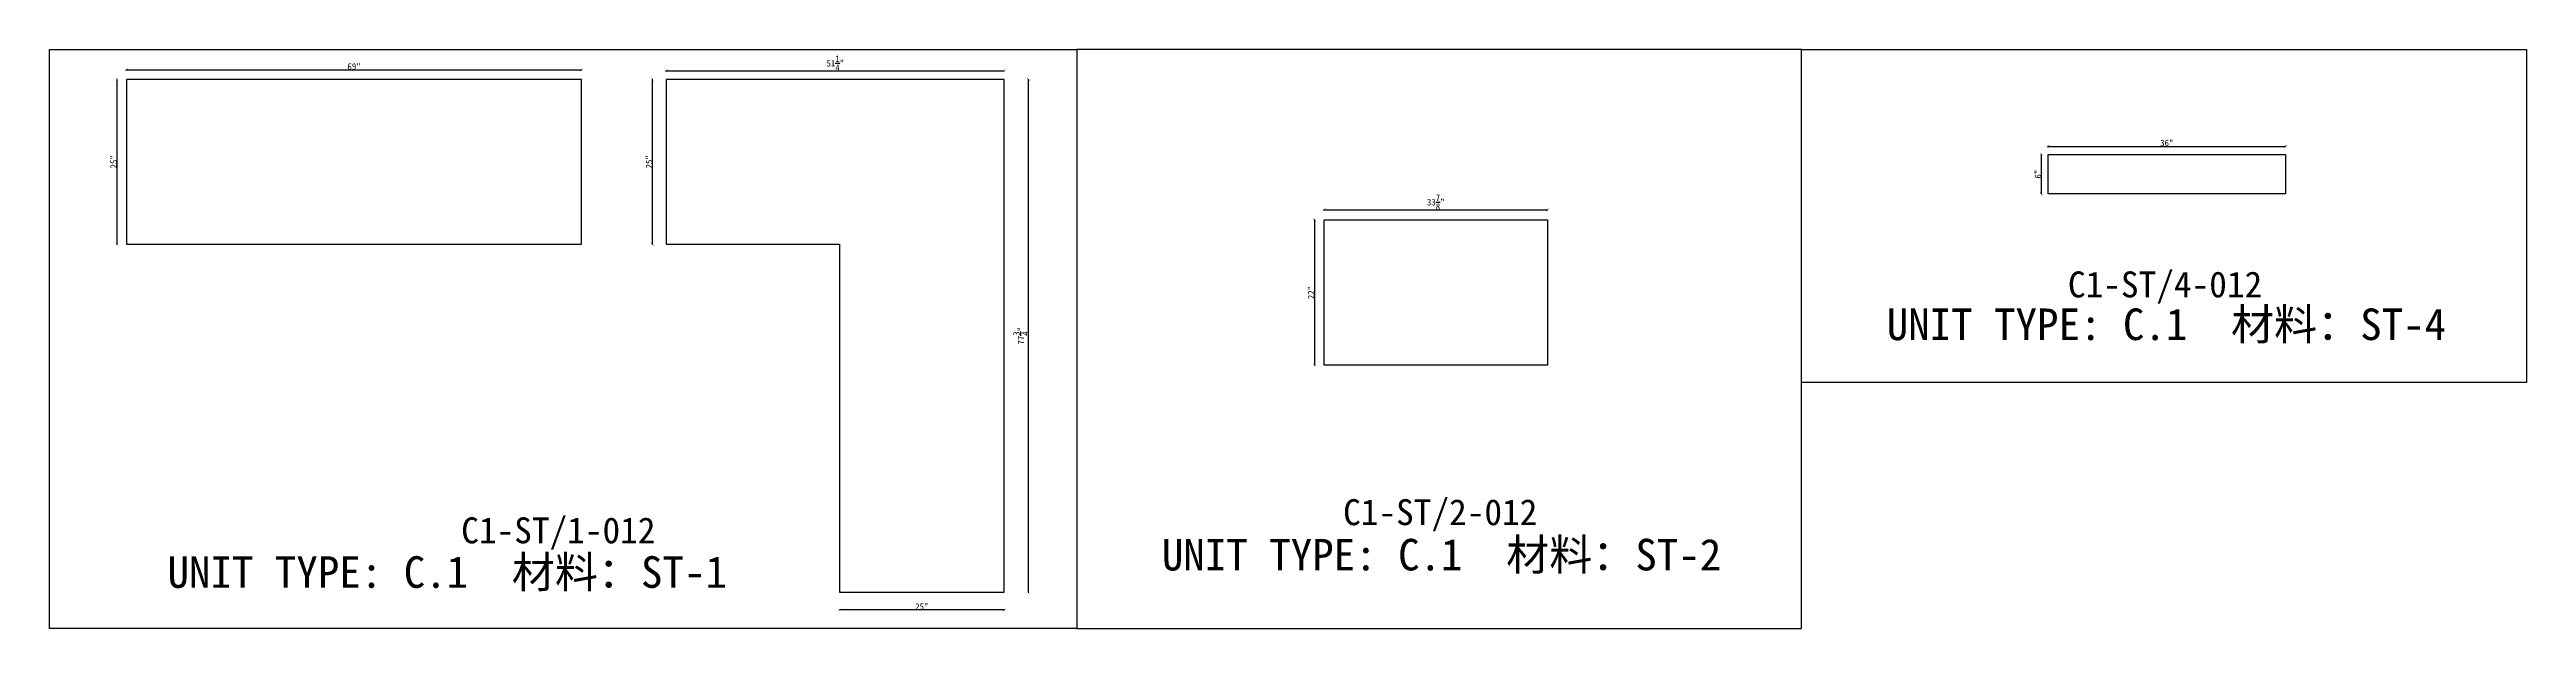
# Model space of a CAD drawing. Header units: millimetres. Extents: x -46966 to 138077, y -48408 to 2116.
# Drawn here: x 52657 to 62197, y -6641 to -4412 of the extents above; entities that cross this region are included whole.
import ezdxf
from ezdxf.enums import TextEntityAlignment as Align

# ---------------------------------------------------------------- set-up
doc = ezdxf.new("R2010")
doc.units = ezdxf.units.MM
doc.layers.add('PART_NUMBER', color=3, linetype='Continuous')
doc.styles.add('样式 1', font='')
doc.styles.get('样式 1').set_extended_font_data('NSimSun')
doc.dimstyles.new('副本 ISO-25', dxfattribs={"dimtxt": 25, "dimasz": 10, "dimexe": 1.5, "dimexo": 0.5, "dimtad": 1, "dimlfac": 0.03937, "dimlunit": 5, "dimtxsty": '样式 1', "dimblk": 'ARCHTICK', "dimcen": 2.5, "dimclrd": 256, "dimclrt": 1, "dimazin": 3, "dimtfac": 1, "dimtmove": 0, "dimatfit": 3, "dimfxlon": 1})

msp = doc.modelspace()

# ---------------------------------------------------------------- texts
at = {"style": '样式 1'}
for s, p in [('UNIT TYPE: C.1', (59733.131, -5530.645)), ('材料：ST-4', (61059.412, -5530.645)), ('UNIT TYPE: C.1', (56941.256, -6417.823)), ('材料：ST-2', (58267.537, -6417.823)), ('UNIT TYPE: C.1', (53111.17, -6484.776)), ('材料：ST-1', (54437.451, -6484.776))]:
    msp.add_text(s, height=121.5865, dxfattribs=at).set_placement(p)
at = {"layer": 'PART_NUMBER', "color": 3, "style": '样式 1'}
for s, p in [('C1-ST/4-012', (60805.367, -5316.318)), ('C1-ST/2-012', (58013.492, -6193.488)), ('C1-ST/1-012', (54616.611, -6263.488))]:
    msp.add_text(s, height=100, dxfattribs=at).set_placement(p, align=Align.MIDDLE_CENTER)

# ---------------------------------------------------------------- blocks, each defined once
blk = doc.blocks.new('_ArchTick')
at = {"color": 0, "linetype": 'ByBlock', "const_width": 0.15}
blk.add_lwpolyline([(-0.5, -0.5), (0.5, 0.5)], dxfattribs=at)
blk = doc.blocks.new('*D1095')
at = {"color": 0, "lineweight": -2, "transparency": 16777216}
for p, q in [((52917.6, -4526.7), (52915.1, -4526.7)), ((52917.6, -5161.7), (52915.1, -5161.7))]:
    blk.add_line(p, q, dxfattribs=at)
at = {"lineweight": -2, "transparency": 16777216}
blk.add_line((52916.6, -5161.7), (52916.6, -4526.7), dxfattribs=at)
at = {"layer": 'Defpoints', "color": 0, "transparency": 16777216}
for p in [(52916.6, -4526.7), (52953.5, -4526.7), (52953.5, -5161.7)]:
    blk.add_point(p, dxfattribs=at)
at = {"lineweight": -2, "transparency": 16777216, "xscale": 10, "yscale": 10, "zscale": 10}
for p, rotation in [((52916.6, -4526.7), 90), ((52916.6, -5161.7), 270)]:
    blk.add_blockref('_ArchTick', p, dxfattribs=dict(at, rotation=rotation))
at = {"color": 1, "transparency": 16777216, "insert": (52903.4, -4844.2), "char_height": 25, "attachment_point": 5, "rotation": 90, "style": '样式 1'}
blk.add_mtext('\\A1;25"', dxfattribs=at)
blk = doc.blocks.new('*D1096')
at = {"color": 0, "lineweight": -2, "transparency": 16777216}
for p, q in [((52953.5, -4491.3), (52953.5, -4488.8)), ((54706.1, -4491.3), (54706.1, -4488.8))]:
    blk.add_line(p, q, dxfattribs=at)
at = {"lineweight": -2, "transparency": 16777216}
blk.add_line((52953.5, -4490.3), (54706.1, -4490.3), dxfattribs=at)
at = {"layer": 'Defpoints', "color": 0, "transparency": 16777216}
for p in [(52953.5, -4526.7), (54706.1, -4490.3), (54706.1, -4526.7)]:
    blk.add_point(p, dxfattribs=at)
at = {"lineweight": -2, "transparency": 16777216, "xscale": 10, "yscale": 10, "zscale": 10, "rotation": 180}
blk.add_blockref('_ArchTick', (52953.5, -4490.3), dxfattribs=at)
at = {"lineweight": -2, "transparency": 16777216, "xscale": 10, "yscale": 10, "zscale": 10}
blk.add_blockref('_ArchTick', (54706.1, -4490.3), dxfattribs=at)
at = {"color": 1, "transparency": 16777216, "insert": (53829.8, -4477.2), "char_height": 25, "attachment_point": 5, "style": '样式 1'}
blk.add_mtext('\\A1;69"', dxfattribs=at)
blk = doc.blocks.new('*D1097')
at = {"color": 0, "lineweight": -2, "transparency": 16777216}
for p, q in [((55032.4, -4494.5), (55032.4, -4492)), ((56334.1, -4494.5), (56334.1, -4492))]:
    blk.add_line(p, q, dxfattribs=at)
at = {"lineweight": -2, "transparency": 16777216}
blk.add_line((55032.4, -4493.5), (56334.1, -4493.5), dxfattribs=at)
at = {"layer": 'Defpoints', "color": 0, "transparency": 16777216}
for p in [(55032.4, -4526.7), (56334.1, -4493.5), (56334.1, -4526.7)]:
    blk.add_point(p, dxfattribs=at)
at = {"lineweight": -2, "transparency": 16777216, "xscale": 10, "yscale": 10, "zscale": 10, "rotation": 180}
blk.add_blockref('_ArchTick', (55032.4, -4493.5), dxfattribs=at)
at = {"lineweight": -2, "transparency": 16777216, "xscale": 10, "yscale": 10, "zscale": 10}
blk.add_blockref('_ArchTick', (56334.1, -4493.5), dxfattribs=at)
at = {"color": 1, "transparency": 16777216, "insert": (55683.3, -4464.5), "char_height": 25, "attachment_point": 5, "style": '样式 1'}
blk.add_mtext('\\A1;51{\\H1x;\\S1/4;}"', dxfattribs=at)
blk = doc.blocks.new('*D1098')
at = {"color": 0, "lineweight": -2, "transparency": 16777216}
for p, q in [((54979.9, -4526.7), (54977.4, -4526.7)), ((54979.9, -5161.7), (54977.4, -5161.7))]:
    blk.add_line(p, q, dxfattribs=at)
at = {"lineweight": -2, "transparency": 16777216}
blk.add_line((54978.9, -5161.7), (54978.9, -4526.7), dxfattribs=at)
at = {"layer": 'Defpoints', "color": 0, "transparency": 16777216}
for p in [(54978.9, -4526.7), (55032.4, -4526.7), (55032.4, -5161.7)]:
    blk.add_point(p, dxfattribs=at)
at = {"lineweight": -2, "transparency": 16777216, "xscale": 10, "yscale": 10, "zscale": 10}
for p, rotation in [((54978.9, -4526.7), 90), ((54978.9, -5161.7), 270)]:
    blk.add_blockref('_ArchTick', p, dxfattribs=dict(at, rotation=rotation))
at = {"color": 1, "transparency": 16777216, "insert": (54965.8, -4844.2), "char_height": 25, "attachment_point": 5, "rotation": 90, "style": '样式 1'}
blk.add_mtext('\\A1;25"', dxfattribs=at)
blk = doc.blocks.new('*D1099')
at = {"color": 0, "lineweight": -2, "transparency": 16777216}
for p, q in [((55699.1, -6568.9), (55699.1, -6571.4)), ((56334.1, -6568.9), (56334.1, -6571.4))]:
    blk.add_line(p, q, dxfattribs=at)
at = {"lineweight": -2, "transparency": 16777216}
blk.add_line((56334.1, -6569.9), (55699.1, -6569.9), dxfattribs=at)
at = {"layer": 'Defpoints', "color": 0, "transparency": 16777216}
for p in [(55699.1, -6501.5), (55699.1, -6569.9), (56334.1, -6501.5)]:
    blk.add_point(p, dxfattribs=at)
at = {"lineweight": -2, "transparency": 16777216, "xscale": 10, "yscale": 10, "zscale": 10, "rotation": 180}
blk.add_blockref('_ArchTick', (55699.1, -6569.9), dxfattribs=at)
at = {"lineweight": -2, "transparency": 16777216, "xscale": 10, "yscale": 10, "zscale": 10}
blk.add_blockref('_ArchTick', (56334.1, -6569.9), dxfattribs=at)
at = {"color": 1, "transparency": 16777216, "insert": (56016.6, -6556.8), "char_height": 25, "attachment_point": 5, "style": '样式 1'}
blk.add_mtext('\\A1;25"', dxfattribs=at)
blk = doc.blocks.new('*D1100')
at = {"color": 0, "lineweight": -2, "transparency": 16777216}
for p, q in [((56426.4, -4526.7), (56428.9, -4526.7)), ((56426.4, -6501.5), (56428.9, -6501.5))]:
    blk.add_line(p, q, dxfattribs=at)
at = {"lineweight": -2, "transparency": 16777216}
blk.add_line((56427.4, -6501.5), (56427.4, -4526.7), dxfattribs=at)
at = {"layer": 'Defpoints', "color": 0, "transparency": 16777216}
for p in [(56334.1, -4526.7), (56427.4, -4526.7), (56334.1, -6501.5)]:
    blk.add_point(p, dxfattribs=at)
at = {"lineweight": -2, "transparency": 16777216, "xscale": 10, "yscale": 10, "zscale": 10}
for p, rotation in [((56427.4, -4526.7), 90), ((56427.4, -6501.5), 270)]:
    blk.add_blockref('_ArchTick', p, dxfattribs=dict(at, rotation=rotation))
at = {"color": 1, "transparency": 16777216, "insert": (56398.3, -5514.1), "char_height": 25, "attachment_point": 5, "rotation": 90, "style": '样式 1'}
blk.add_mtext('\\A1;77{\\H1x;\\S3/4;}"', dxfattribs=at)
blk = doc.blocks.new('*D1101')
at = {"color": 0, "lineweight": -2, "transparency": 16777216}
for p, q in [((57566, -5029.8), (57566, -5027.3)), ((58426.5, -5029.8), (58426.5, -5027.3))]:
    blk.add_line(p, q, dxfattribs=at)
at = {"lineweight": -2, "transparency": 16777216}
blk.add_line((57566, -5028.8), (58426.5, -5028.8), dxfattribs=at)
at = {"layer": 'Defpoints', "color": 0, "transparency": 16777216}
for p in [(58426.5, -5028.8), (57566, -5068.2), (58426.5, -5068.2)]:
    blk.add_point(p, dxfattribs=at)
at = {"lineweight": -2, "transparency": 16777216, "xscale": 10, "yscale": 10, "zscale": 10, "rotation": 180}
blk.add_blockref('_ArchTick', (57566, -5028.8), dxfattribs=at)
at = {"lineweight": -2, "transparency": 16777216, "xscale": 10, "yscale": 10, "zscale": 10}
blk.add_blockref('_ArchTick', (58426.5, -5028.8), dxfattribs=at)
at = {"color": 1, "transparency": 16777216, "insert": (57996.2, -4999.7), "char_height": 25, "attachment_point": 5, "style": '样式 1'}
blk.add_mtext('\\A1;33{\\H1x;\\S7/8;}"', dxfattribs=at)
blk = doc.blocks.new('*D1102')
at = {"color": 0, "lineweight": -2, "transparency": 16777216}
for p, q in [((57530.4, -5068.2), (57527.9, -5068.2)), ((57530.4, -5627), (57527.9, -5627))]:
    blk.add_line(p, q, dxfattribs=at)
at = {"lineweight": -2, "transparency": 16777216}
blk.add_line((57529.4, -5068.2), (57529.4, -5627), dxfattribs=at)
at = {"layer": 'Defpoints', "color": 0, "transparency": 16777216}
for p in [(57566, -5068.2), (57529.4, -5627), (57566, -5627)]:
    blk.add_point(p, dxfattribs=at)
at = {"lineweight": -2, "transparency": 16777216, "xscale": 10, "yscale": 10, "zscale": 10}
for p, rotation in [((57529.4, -5068.2), 90), ((57529.4, -5627), 270)]:
    blk.add_blockref('_ArchTick', p, dxfattribs=dict(at, rotation=rotation))
at = {"color": 1, "transparency": 16777216, "insert": (57516.3, -5347.6), "char_height": 25, "attachment_point": 5, "rotation": 90, "style": '样式 1'}
blk.add_mtext('\\A1;22"', dxfattribs=at)
blk = doc.blocks.new('*D1103')
at = {"color": 0, "lineweight": -2, "transparency": 16777216}
for p, q in [((60354.8, -4785.7), (60354.8, -4783.2)), ((61269.2, -4785.7), (61269.2, -4783.2))]:
    blk.add_line(p, q, dxfattribs=at)
at = {"lineweight": -2, "transparency": 16777216}
blk.add_line((60354.8, -4784.7), (61269.2, -4784.7), dxfattribs=at)
at = {"layer": 'Defpoints', "color": 0, "transparency": 16777216}
for p in [(60354.8, -4815.5), (61269.2, -4784.7), (61269.2, -4815.5)]:
    blk.add_point(p, dxfattribs=at)
at = {"lineweight": -2, "transparency": 16777216, "xscale": 10, "yscale": 10, "zscale": 10, "rotation": 180}
blk.add_blockref('_ArchTick', (60354.8, -4784.7), dxfattribs=at)
at = {"lineweight": -2, "transparency": 16777216, "xscale": 10, "yscale": 10, "zscale": 10}
blk.add_blockref('_ArchTick', (61269.2, -4784.7), dxfattribs=at)
at = {"color": 1, "transparency": 16777216, "insert": (60812, -4771.5), "char_height": 25, "attachment_point": 5, "style": '样式 1'}
blk.add_mtext('\\A1;36"', dxfattribs=at)
blk = doc.blocks.new('*D1104')
at = {"color": 0, "lineweight": -2, "transparency": 16777216}
for p, q in [((60330, -4815.5), (60327.5, -4815.5)), ((60330, -4967.9), (60327.5, -4967.9))]:
    blk.add_line(p, q, dxfattribs=at)
at = {"lineweight": -2, "transparency": 16777216}
blk.add_line((60329, -4967.9), (60329, -4815.5), dxfattribs=at)
at = {"layer": 'Defpoints', "color": 0, "transparency": 16777216}
for p in [(60329, -4815.5), (60354.8, -4815.5), (60354.8, -4967.9)]:
    blk.add_point(p, dxfattribs=at)
at = {"lineweight": -2, "transparency": 16777216, "xscale": 10, "yscale": 10, "zscale": 10}
for p, rotation in [((60329, -4815.5), 90), ((60329, -4967.9), 270)]:
    blk.add_blockref('_ArchTick', p, dxfattribs=dict(at, rotation=rotation))
at = {"color": 1, "transparency": 16777216, "insert": (60315.9, -4891.7), "char_height": 25, "attachment_point": 5, "rotation": 90, "style": '样式 1'}
blk.add_mtext('\\A1;6"', dxfattribs=at)

# ---------------------------------------------------------------- dimensions: what is measured, and where the dimension line sits
for base, p1, p2, picture, middle in [((54706.098, -4490.347), (52953.498, -4526.678), (54706.098, -4526.678), '*D1096', (53829.798, -4477.222)), ((56334.143, -4493.545), (55032.393, -4526.678), (56334.143, -4526.678), '*D1097', (55683.268, -4464.522)), ((61269.222, -4784.652), (60354.822, -4815.488), (61269.222, -4815.488), '*D1103', (60812.022, -4771.527)), ((58426.452, -5028.793), (57566.027, -5068.22), (58426.452, -5068.22), '*D1101', (57996.24, -4999.7)), ((55699.143, -6569.944), (56334.143, -6501.528), (55699.143, -6501.528), '*D1099', (56016.643, -6556.819))]:
    dim = msp.add_linear_dim(base=base, p1=p1, p2=p2, dimstyle='副本 ISO-25')
    dim.commit()
    dim.dimension.update_dxf_attribs({"geometry": picture, "text_midpoint": middle})
for base, p1, p2, picture, middle in [((52916.559, -4526.678), (52953.498, -5161.678), (52953.498, -4526.678), '*D1095', (52903.434, -4844.178)), ((54978.948, -4526.678), (55032.393, -5161.678), (55032.393, -4526.678), '*D1098', (54965.823, -4844.178)), ((56427.366, -4526.678), (56334.143, -6501.528), (56334.143, -4526.678), '*D1100', (56398.272, -5514.103)), ((60328.987, -4815.488), (60354.822, -4967.888), (60354.822, -4815.488), '*D1104', (60315.862, -4891.688)), ((57529.381, -5627.02), (57566.027, -5068.22), (57566.027, -5627.02), '*D1102', (57516.256, -5347.62))]:
    dim = msp.add_linear_dim(base=base, p1=p1, p2=p2, angle=90, dimstyle='副本 ISO-25')
    dim.commit()
    dim.dimension.update_dxf_attribs({"geometry": picture, "text_midpoint": middle})

# ---------------------------------------------------------------- linework, layer by layer
at = {"color": 1}
for points in [[(52656.747, -4411.751), (56613.629, -4411.751), (56613.629, -6641.319), (52656.747, -6641.319)], [(56613.629, -6641.319), (59405.503, -6641.319), (59405.503, -4411.751), (56613.629, -4411.751)], [(59405.503, -4411.751), (62197.377, -4411.751), (62197.377, -5694.149), (59405.503, -5694.149)]]:
    msp.add_lwpolyline(points, close=True, dxfattribs=at)
for points in [[(52953.498, -5161.678), (54706.098, -5161.678), (54706.098, -4526.678), (52953.498, -4526.678)], [(56334.143, -4526.678), (55032.393, -4526.678), (55032.393, -5161.678), (55699.143, -5161.678), (55699.143, -6501.528), (56334.143, -6501.528)], [(60354.822, -4815.488), (61269.222, -4815.488), (61269.222, -4967.888), (60354.822, -4967.888)], [(57566.027, -5068.22), (58426.452, -5068.22), (58426.452, -5627.02), (57566.027, -5627.02)]]:
    msp.add_lwpolyline(points, close=True)

msp.set_redraw_order([(e.dxf.handle, doc.entitydb.next_handle()) for e in msp.query("TEXT MTEXT ATTDEF DIMENSION ARC_DIMENSION")])  # texts and dimensions are drawn at this point

doc.saveas('drawing.dxf')
